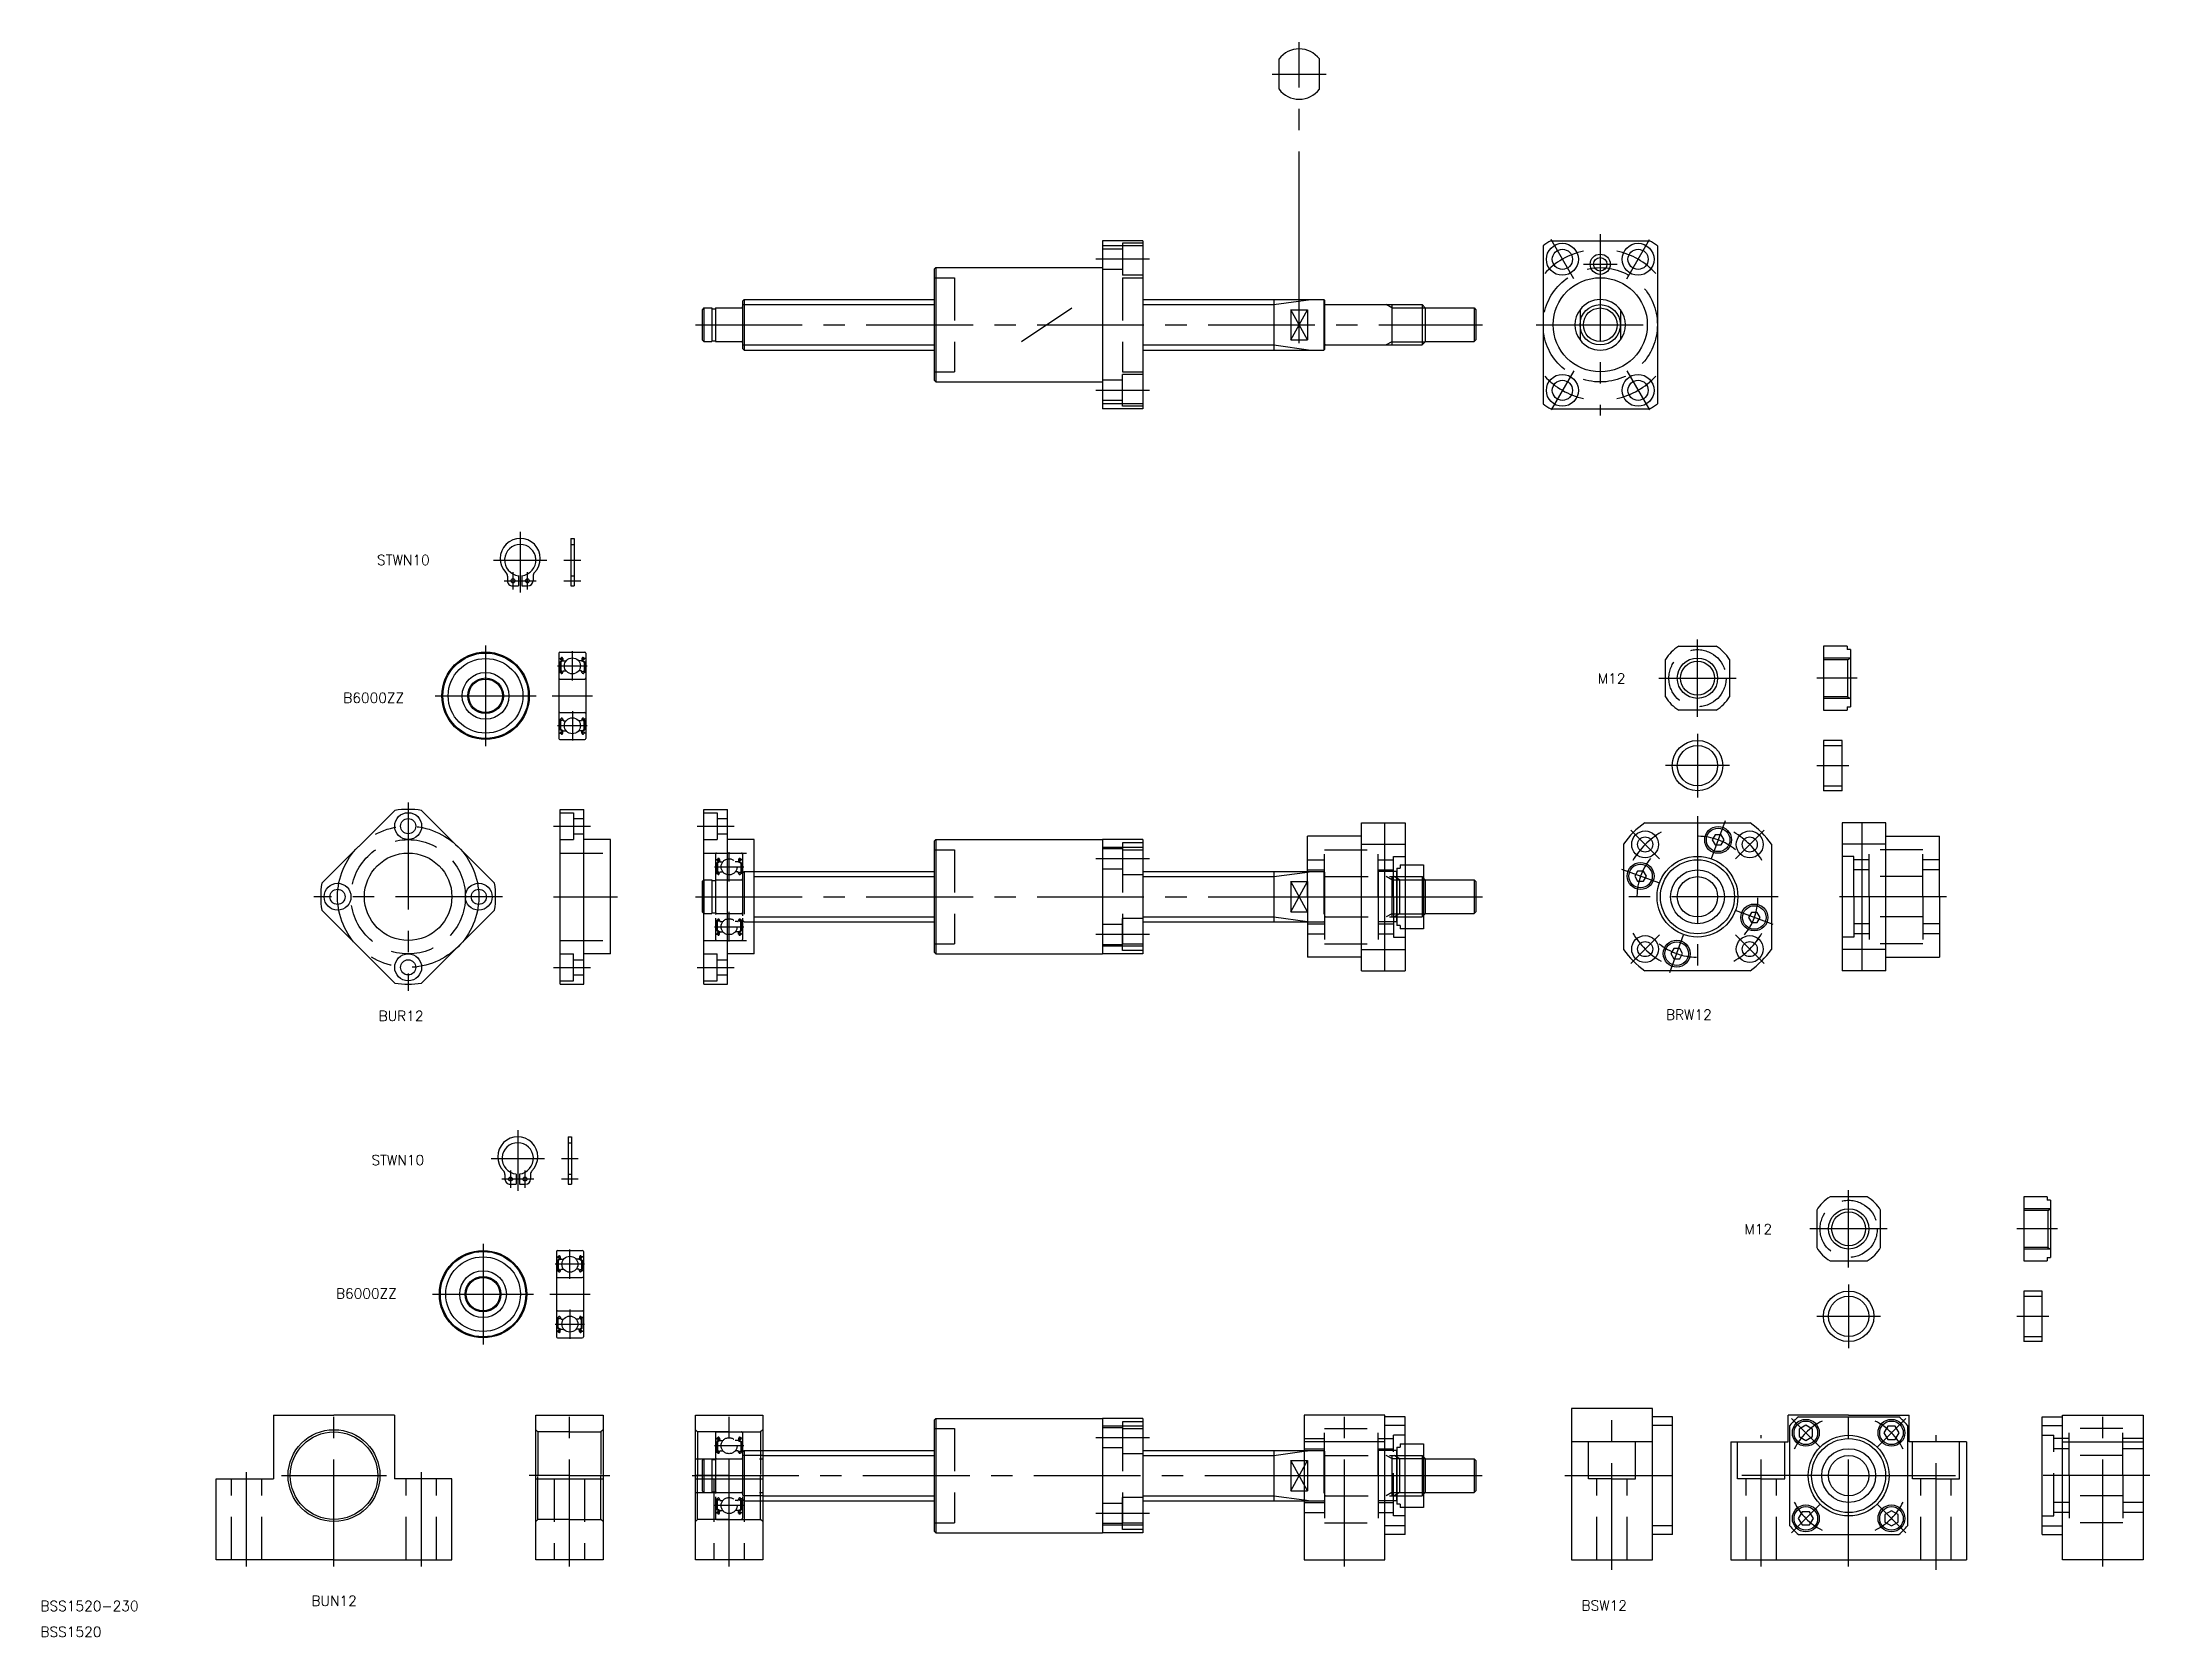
# Model space of a CAD drawing. Extents: x -87 to 540, y -48 to 426.
import ezdxf

# ---------------------------------------------------------------- set-up
doc = ezdxf.new("R2010")
doc.units = 0
doc.linetypes.add('CENTER', pattern=[50.8, 31.75, -6.35, 6.35, -6.35])
doc.linetypes.add('DASHED', pattern=[19.05, 12.7, -6.35])
doc.layers.get('0').update_dxf_attribs({"linetype": 'CONTINUOUS'})
doc.layers.add('CENTER', color=1, linetype='CENTER')
doc.styles.get("Standard").update_dxf_attribs({"font": 'txt.shx', "height": 3, "bigfont": 'bigfont.shx'})

msp = doc.modelspace()

# ---------------------------------------------------------------- texts
at = {"color": 7, "linetype": 'CONTINUOUS'}
for s, p in [('STWN10', (12.77, 270.8)), ('M12', (375.72, 235.53)), ('B6000ZZ', (2.75, 229.79)), ('BUR12', (13.25, 135.2)), ('BRW12', (396, 135.57)), ('STWN10', (11.12, 92.33)), ('M12', (419.33, 71.79)), ('B6000ZZ', (0.58, 52.66)), ('BSS1520-230', (-87.28, -40.28)), ('BUN12', (-6.72, -38.73)), ('BSW12', (370.9, -40.12)), ('BSS1520', (-87.28, -47.95))]:
    msp.add_text(s, height=3, dxfattribs=at).set_placement(p)

# ---------------------------------------------------------------- linework, layer by layer
at = {"color": 7, "linetype": 'CONTINUOUS'}
for p, q in [((280.96, 412.29), (280.96, 421.29)), ((292.96, 412.29), (292.96, 421.29)), ((228.46, 367.23), (228.46, 317.23)), ((240.46, 367.23), (228.46, 367.23)), ((240.46, 365.72), (228.46, 365.72)), ((240.46, 367.23), (240.46, 317.23)), ((359.46, 365.72), (359.46, 318.73)), ((361.77, 367.23), (391.16, 367.23)), ((393.46, 365.72), (393.46, 318.73)), ((178.46, 358.73), (178.96, 359.23)), ((178.46, 358.73), (178.46, 325.73)), ((178.96, 359.23), (228.46, 359.23)), ((178.96, 359.23), (178.96, 325.23)), ((109.96, 347.23), (109.46, 346.73)), ((109.46, 346.73), (109.46, 337.73)), ((109.96, 347.23), (109.96, 337.23)), ((109.96, 347.23), (112.31, 347.23)), ((112.31, 347.23), (112.31, 337.23)), ((112.31, 347.03), (113.46, 347.03)), ((113.46, 347.23), (113.46, 337.23)), ((113.46, 347.23), (121.16, 347.23)), ((121.96, 349.73), (121.46, 349.23)), ((121.46, 349.23), (121.46, 335.23)), ((121.96, 349.73), (178.46, 349.73)), ((121.96, 349.73), (121.96, 334.73)), ((240.46, 349.73), (294.26, 349.73)), ((279.46, 349.73), (279.46, 334.73)), ((284.46, 346.73), (284.46, 337.73)), ((284.46, 346.73), (289.46, 346.73)), ((289.46, 346.73), (289.46, 337.73)), ((294.26, 349.73), (294.26, 334.73)), ((294.26, 349.73), (294.46, 349.53)), ((294.46, 349.53), (294.46, 334.93)), ((294.76, 348.23), (323.52, 348.23)), ((314.46, 348.23), (314.46, 336.23)), ((324.46, 347.28), (323.52, 348.23)), ((323.52, 348.23), (323.52, 336.23)), ((324.46, 347.28), (324.46, 337.17)), ((324.46, 347.23), (338.96, 347.23)), ((338.96, 347.23), (338.96, 337.23)), ((338.96, 347.23), (339.46, 346.73)), ((339.46, 346.73), (339.46, 337.73)), ((370.46, 346.73), (370.46, 337.73)), ((382.46, 346.73), (382.46, 337.73)), ((109.46, 337.73), (109.96, 337.23)), ((109.96, 337.23), (112.31, 337.23)), ((112.31, 337.43), (113.46, 337.43)), ((113.46, 337.23), (121.16, 337.23)), ((121.46, 335.23), (121.96, 334.73)), ((121.96, 334.73), (178.46, 334.73)), ((135.94, 334.73), (135.94, 334.73)), ((150.11, 334.73), (150.11, 334.73)), ((240.46, 334.73), (294.26, 334.73)), ((284.46, 337.73), (289.46, 337.73)), ((294.26, 334.73), (294.46, 334.93)), ((294.76, 336.23), (323.52, 336.23)), ((324.46, 337.17), (323.52, 336.23)), ((324.46, 337.23), (338.96, 337.23)), ((339.46, 337.73), (338.96, 337.23)), ((178.96, 325.23), (178.46, 325.73)), ((178.96, 325.23), (228.46, 325.23)), ((240.46, 318.73), (228.46, 318.73)), ((240.46, 317.23), (228.46, 317.23)), ((361.77, 317.23), (391.16, 317.23)), ((70.37, 278.7), (70.37, 264.6)), ((70.37, 278.7), (71.37, 278.7)), ((70.37, 278.7), (70.37, 264.6)), ((71.37, 278.7), (71.37, 264.6)), ((51.57, 267.52), (51.57, 266.1)), ((53.07, 264.6), (54.87, 264.6)), ((54.87, 267.63), (54.87, 264.6)), ((54.87, 266.87), (54.87, 266.87)), ((54.87, 266.11), (54.87, 266.11)), ((55.87, 267.63), (55.87, 264.6)), ((55.87, 264.6), (57.67, 264.6)), ((59.17, 267.52), (59.17, 266.1)), ((70.37, 264.6), (71.37, 264.6)), ((66.87, 244.6), (66.87, 219.2)), ((67.17, 244.9), (74.57, 244.9)), ((74.87, 244.6), (74.87, 219.2)), ((399.82, 246.64), (410.91, 246.64)), ((442.87, 246.64), (442.87, 227.64)), ((449.87, 246.64), (442.87, 246.64)), ((449.87, 246.64), (449.87, 245.64)), ((450.87, 245.64), (449.87, 245.64)), ((450.87, 245.64), (450.87, 228.64)), ((66.97, 243), (67.33, 243)), ((66.97, 238.85), (67.32, 238.85)), ((67.85, 242.4), (67.2, 242.02)), ((67.2, 242.02), (67.2, 239.2)), ((67.32, 242.98), (67.49, 243.19)), ((67.32, 238.85), (67.51, 238.62)), ((67.47, 242.57), (67.33, 242.71)), ((68.05, 242.28), (67.4, 241.91)), ((67.4, 241.91), (67.4, 239.2)), ((67.8, 239.2), (67.4, 239.2)), ((67.4, 239), (67.8, 239)), ((67.47, 242.86), (67.64, 243.06)), ((67.62, 242.72), (67.47, 242.86)), ((67.47, 242.57), (67.62, 242.72)), ((67.67, 238.55), (67.76, 238.55)), ((67.8, 239), (67.8, 239.2)), ((67.82, 243), (67.85, 242.4)), ((67.95, 238.68), (68.15, 239.23)), ((68.02, 243.02), (68.08, 242.39)), ((68.05, 242.64), (68.05, 242.28)), ((68.17, 242.3), (69.02, 242.3)), ((68.25, 239.3), (69.02, 239.3)), ((73.57, 242.3), (72.72, 242.3)), ((73.5, 239.3), (72.72, 239.3)), ((73.79, 238.68), (73.59, 239.23)), ((73.72, 243.02), (73.67, 242.39)), ((73.69, 242.64), (73.69, 242.28)), ((73.69, 242.28), (74.34, 241.91)), ((73.92, 243), (73.89, 242.4)), ((73.89, 242.4), (74.54, 242.02)), ((73.94, 239.2), (74.34, 239.2)), ((73.94, 239), (73.94, 239.2)), ((74.34, 239), (73.94, 239)), ((74.08, 238.55), (73.98, 238.55)), ((74.27, 242.86), (74.1, 243.06)), ((74.13, 242.72), (74.27, 242.86)), ((74.27, 242.57), (74.13, 242.72)), ((74.42, 238.85), (74.23, 238.62)), ((74.42, 242.98), (74.25, 243.19)), ((74.27, 242.57), (74.41, 242.71)), ((74.34, 241.91), (74.34, 239.2)), ((74.77, 243), (74.41, 243)), ((74.77, 238.85), (74.42, 238.85)), ((74.54, 242.02), (74.54, 239.2)), ((395.87, 231.6), (395.87, 242.69)), ((414.87, 242.69), (414.87, 231.6)), ((67.17, 236.9), (74.57, 236.9)), ((67.17, 226.9), (74.57, 226.9)), ((410.91, 227.64), (399.82, 227.64)), ((405.37, 227.64), (405.37, 227.64)), ((408.14, 227.64), (408.14, 227.64)), ((442.87, 227.64), (449.87, 227.64)), ((449.87, 228.64), (449.87, 227.64)), ((449.87, 228.64), (450.87, 228.64)), ((66.97, 224.95), (67.32, 224.95)), ((66.97, 220.8), (67.33, 220.8)), ((67.2, 221.77), (67.2, 224.6)), ((67.85, 221.4), (67.2, 221.77)), ((67.32, 224.95), (67.51, 225.18)), ((67.32, 220.81), (67.49, 220.61)), ((67.47, 221.22), (67.33, 221.08)), ((67.4, 224.8), (67.8, 224.8)), ((67.4, 221.89), (67.4, 224.6)), ((67.8, 224.6), (67.4, 224.6)), ((68.05, 221.51), (67.4, 221.89)), ((67.47, 221.22), (67.62, 221.08)), ((67.62, 221.08), (67.47, 220.94)), ((67.47, 220.94), (67.64, 220.74)), ((67.67, 225.25), (67.76, 225.25)), ((67.8, 224.8), (67.8, 224.6)), ((67.82, 220.8), (67.85, 221.4)), ((67.95, 225.12), (68.15, 224.56)), ((68.02, 220.77), (68.08, 221.41)), ((68.05, 221.15), (68.05, 221.51)), ((68.17, 221.5), (69.02, 221.5)), ((68.25, 224.5), (69.02, 224.5)), ((73.5, 224.5), (72.72, 224.5)), ((73.57, 221.5), (72.72, 221.5)), ((73.79, 225.12), (73.59, 224.56)), ((73.72, 220.77), (73.67, 221.41)), ((73.69, 221.51), (74.34, 221.89)), ((73.69, 221.15), (73.69, 221.51)), ((73.89, 221.4), (74.54, 221.77)), ((73.92, 220.8), (73.89, 221.4)), ((74.34, 224.8), (73.94, 224.8)), ((73.94, 224.8), (73.94, 224.6)), ((73.94, 224.6), (74.34, 224.6)), ((74.08, 225.25), (73.98, 225.25)), ((74.27, 220.94), (74.1, 220.74)), ((74.27, 221.22), (74.13, 221.08)), ((74.13, 221.08), (74.27, 220.94)), ((74.42, 224.95), (74.23, 225.18)), ((74.42, 220.81), (74.25, 220.61)), ((74.27, 221.22), (74.41, 221.08)), ((74.34, 221.89), (74.34, 224.6)), ((74.77, 220.8), (74.41, 220.8)), ((74.77, 224.95), (74.42, 224.95)), ((74.54, 221.77), (74.54, 224.6)), ((67.17, 218.9), (74.57, 218.9)), ((442.87, 218.64), (442.87, 203.64)), ((448.37, 218.64), (442.87, 218.64)), ((448.37, 203.64), (448.37, 218.64)), ((448.37, 203.64), (442.87, 203.64)), ((18.04, 197.83), (-3.64, 176.15)), ((26.06, 197.83), (47.74, 176.15)), ((67.24, 146.14), (67.24, 198.14)), ((67.24, 198.14), (74.24, 198.14)), ((74.24, 146.14), (74.24, 198.14)), ((109.96, 146.14), (109.96, 198.14)), ((109.96, 198.14), (116.96, 198.14)), ((116.96, 146.14), (116.96, 198.14)), ((82.24, 189.14), (74.24, 189.14)), ((82.24, 155.14), (82.24, 189.14)), ((124.96, 189.14), (116.96, 189.14)), ((124.96, 155.14), (124.96, 189.14)), ((178.46, 188.64), (178.96, 189.14)), ((178.46, 188.64), (178.46, 155.64)), ((178.96, 189.14), (228.46, 189.14)), ((178.96, 189.14), (178.96, 155.14)), ((228.46, 189.14), (228.46, 155.14)), ((240.46, 189.14), (228.46, 189.14)), ((240.46, 189.14), (240.46, 155.14)), ((305.46, 190.14), (289.46, 190.14)), ((289.46, 172.14), (289.46, 190.14)), ((305.46, 150.14), (305.46, 194.14)), ((305.46, 194.14), (318.46, 194.14)), ((312.46, 150.14), (312.46, 194.14)), ((318.46, 194.14), (318.46, 150.14)), ((389.72, 194.14), (421.02, 194.14)), ((448.37, 194.14), (448.37, 150.14)), ((461.37, 194.14), (448.37, 194.14)), ((454.37, 150.14), (454.37, 194.14)), ((461.37, 150.14), (461.37, 194.14)), ((461.37, 190.14), (477.37, 190.14)), ((477.37, 172.14), (477.37, 190.14)), ((240.46, 186.84), (228.46, 186.84)), ((305.46, 187.79), (318.46, 187.79)), ((383.37, 187.79), (383.37, 156.49)), ((427.37, 187.79), (427.37, 156.49)), ((461.37, 187.79), (448.37, 187.79)), ((109.96, 177.14), (109.46, 176.64)), ((109.46, 176.64), (109.46, 167.64)), ((109.96, 177.14), (109.96, 167.14)), ((124.96, 179.64), (178.46, 179.64)), ((240.46, 179.64), (289.46, 179.64)), ((279.46, 179.64), (279.46, 164.64)), ((284.46, 176.64), (284.46, 167.64)), ((284.46, 176.64), (289.46, 176.64)), ((289.46, 176.64), (289.46, 167.64)), ((310.46, 179.64), (310.46, 164.64)), ((315.96, 179.64), (310.46, 179.64)), ((315.96, 180.64), (315.96, 163.64)), ((315.96, 180.64), (316.96, 180.64)), ((315.96, 164.64), (315.96, 179.64)), ((316.96, 181.64), (323.96, 181.64)), ((316.96, 181.64), (316.96, 180.64)), ((323.96, 181.64), (323.96, 162.64)), ((323.96, 178.14), (323.96, 166.14)), ((324.46, 177.19), (323.96, 177.69)), ((324.46, 177.19), (324.46, 167.09)), ((324.46, 177.14), (338.96, 177.14)), ((338.96, 177.14), (338.96, 167.14)), ((338.96, 177.14), (339.46, 176.64)), ((339.46, 176.64), (339.46, 167.64)), ((289.46, 172.14), (289.46, 154.14)), ((477.37, 172.14), (477.37, 154.14)), ((-3.64, 168.13), (18.04, 146.45)), ((47.74, 168.13), (26.06, 146.45)), ((109.46, 167.64), (109.96, 167.14)), ((124.96, 164.64), (178.46, 164.64)), ((135.94, 164.64), (135.94, 164.64)), ((150.11, 164.64), (150.11, 164.64)), ((240.46, 164.64), (289.46, 164.64)), ((284.46, 167.64), (289.46, 167.64)), ((315.96, 164.64), (310.46, 164.64)), ((316.96, 163.64), (315.96, 163.64)), ((316.96, 163.64), (316.96, 162.64)), ((324.46, 167.09), (323.96, 166.59)), ((324.46, 167.14), (338.96, 167.14)), ((339.46, 167.64), (338.96, 167.14)), ((240.46, 157.44), (228.46, 157.44)), ((323.96, 162.64), (316.96, 162.64)), ((82.24, 155.14), (74.24, 155.14)), ((124.96, 155.14), (116.96, 155.14)), ((178.96, 155.14), (178.46, 155.64)), ((178.96, 155.14), (228.46, 155.14)), ((240.46, 155.14), (228.46, 155.14)), ((305.46, 154.14), (289.46, 154.14)), ((305.46, 156.49), (318.46, 156.49)), ((461.37, 156.49), (448.37, 156.49)), ((461.37, 154.14), (477.37, 154.14)), ((67.24, 146.14), (74.24, 146.14)), ((109.96, 146.14), (116.96, 146.14)), ((305.46, 150.14), (318.46, 150.14)), ((421.02, 150.14), (389.72, 150.14)), ((461.37, 150.14), (448.37, 150.14)), ((69.63, 100.77), (69.63, 86.67)), ((69.63, 100.77), (70.63, 100.77)), ((70.63, 100.77), (70.63, 86.67)), ((50.83, 89.58), (50.83, 88.17)), ((54.13, 89.69), (54.13, 86.67)), ((54.13, 88.94), (54.13, 88.94)), ((54.13, 88.18), (54.13, 88.18)), ((55.13, 89.69), (55.13, 86.67)), ((58.43, 89.58), (58.43, 88.17)), ((52.33, 86.67), (54.13, 86.67)), ((55.13, 86.67), (56.93, 86.67)), ((69.63, 86.67), (70.63, 86.67)), ((455.87, 82.88), (444.78, 82.88)), ((502.37, 82.88), (502.37, 63.88)), ((509.37, 82.88), (502.37, 82.88)), ((509.37, 82.88), (509.37, 81.88)), ((510.37, 81.88), (509.37, 81.88)), ((510.37, 81.88), (510.37, 64.88)), ((440.82, 78.93), (440.82, 67.84)), ((459.82, 67.84), (459.82, 78.93)), ((66.13, 66.66), (66.13, 41.26)), ((66.23, 65.06), (66.59, 65.06)), ((66.43, 66.96), (73.83, 66.96)), ((67.11, 64.46), (66.46, 64.09)), ((66.46, 64.09), (66.46, 61.26)), ((66.58, 65.05), (66.75, 65.25)), ((66.74, 64.64), (66.59, 64.78)), ((67.31, 64.35), (66.66, 63.97)), ((66.66, 63.97), (66.66, 61.26)), ((66.74, 64.92), (66.91, 65.12)), ((66.88, 64.78), (66.74, 64.92)), ((66.74, 64.64), (66.88, 64.78)), ((67.08, 65.07), (67.11, 64.46)), ((67.28, 65.09), (67.34, 64.46)), ((67.31, 64.71), (67.31, 64.35)), ((67.44, 64.36), (68.28, 64.36)), ((72.83, 64.36), (71.98, 64.36)), ((72.99, 65.09), (72.93, 64.46)), ((72.95, 64.71), (72.95, 64.35)), ((72.95, 64.35), (73.6, 63.97)), ((73.19, 65.07), (73.15, 64.46)), ((73.15, 64.46), (73.8, 64.09)), ((73.53, 64.92), (73.36, 65.12)), ((73.39, 64.78), (73.53, 64.92)), ((73.53, 64.64), (73.39, 64.78)), ((73.69, 65.05), (73.51, 65.25)), ((73.53, 64.64), (73.67, 64.78)), ((73.6, 63.97), (73.6, 61.26)), ((74.03, 65.06), (73.67, 65.06)), ((73.8, 64.09), (73.8, 61.26)), ((74.13, 66.66), (74.13, 41.26)), ((444.78, 63.88), (455.87, 63.88)), ((447.55, 63.88), (447.55, 63.88)), ((450.32, 63.88), (450.32, 63.88)), ((502.37, 63.88), (509.37, 63.88)), ((509.37, 64.88), (509.37, 63.88)), ((509.37, 64.88), (510.37, 64.88)), ((66.23, 60.91), (66.58, 60.91)), ((66.43, 58.96), (73.83, 58.96)), ((66.58, 60.91), (66.78, 60.69)), ((67.06, 61.26), (66.66, 61.26)), ((66.66, 61.06), (67.06, 61.06)), ((66.93, 60.61), (67.02, 60.61)), ((67.06, 61.06), (67.06, 61.26)), ((67.21, 60.75), (67.41, 61.3)), ((67.51, 61.36), (68.28, 61.36)), ((72.76, 61.36), (71.98, 61.36)), ((73.05, 60.75), (72.85, 61.3)), ((73.2, 61.06), (73.2, 61.26)), ((73.2, 61.26), (73.6, 61.26)), ((73.6, 61.06), (73.2, 61.06)), ((73.34, 60.61), (73.24, 60.61)), ((73.68, 60.91), (73.49, 60.69)), ((74.03, 60.91), (73.68, 60.91)), ((502.37, 54.88), (502.37, 39.88)), ((507.87, 54.88), (502.37, 54.88)), ((507.87, 39.88), (507.87, 54.88)), ((66.23, 47.01), (66.58, 47.01)), ((66.43, 48.96), (73.83, 48.96)), ((66.46, 43.84), (66.46, 46.66)), ((66.58, 47.01), (66.78, 47.24)), ((66.66, 46.86), (67.06, 46.86)), ((67.06, 46.66), (66.66, 46.66)), ((66.66, 43.95), (66.66, 46.66)), ((67.31, 43.58), (66.66, 43.95)), ((66.93, 47.31), (67.02, 47.31)), ((67.06, 46.86), (67.06, 46.66)), ((67.21, 47.18), (67.41, 46.63)), ((67.51, 46.56), (68.28, 46.56)), ((72.76, 46.56), (71.98, 46.56)), ((73.05, 47.18), (72.85, 46.63)), ((72.95, 43.58), (73.6, 43.95)), ((73.2, 46.86), (73.2, 46.66)), ((73.6, 46.86), (73.2, 46.86)), ((73.2, 46.66), (73.6, 46.66)), ((73.34, 47.31), (73.24, 47.31)), ((73.68, 47.01), (73.49, 47.24)), ((73.6, 43.95), (73.6, 46.66)), ((74.03, 47.01), (73.68, 47.01)), ((73.8, 43.84), (73.8, 46.66)), ((66.23, 42.86), (66.59, 42.86)), ((66.43, 40.96), (73.83, 40.96)), ((67.11, 43.46), (66.46, 43.84)), ((66.58, 42.88), (66.75, 42.67)), ((66.74, 43.29), (66.59, 43.15)), ((66.74, 43.29), (66.88, 43.15)), ((66.88, 43.15), (66.74, 43.01)), ((66.74, 43.01), (66.91, 42.8)), ((67.08, 42.86), (67.11, 43.46)), ((67.28, 42.84), (67.34, 43.47)), ((67.31, 43.22), (67.31, 43.58)), ((67.44, 43.56), (68.28, 43.56)), ((72.83, 43.56), (71.98, 43.56)), ((72.99, 42.84), (72.93, 43.47)), ((72.95, 43.22), (72.95, 43.58)), ((73.15, 43.46), (73.8, 43.84)), ((73.19, 42.86), (73.15, 43.46)), ((73.53, 43.01), (73.36, 42.8)), ((73.53, 43.29), (73.39, 43.15)), ((73.39, 43.15), (73.53, 43.01)), ((73.69, 42.88), (73.51, 42.67)), ((73.53, 43.29), (73.67, 43.15)), ((74.03, 42.86), (73.67, 42.86)), ((507.87, 39.88), (502.37, 39.88)), ((367.96, 20), (367.96, -25)), ((391.96, 20), (367.96, 20)), ((391.96, 19.05), (391.96, 20)), ((391.96, -15.05), (391.96, 19.05)), ((-18, 18), (0, 18)), ((-18, 18), (-18, -1)), ((18, 18), (0, 18)), ((18, 18), (18, -1)), ((60, -25), (60, 18)), ((60, 18), (80, 18)), ((80, 18), (80, -25)), ((107.46, -25), (107.46, 18)), ((107.46, 18), (127.46, 18)), ((127.46, 18), (127.46, -25)), ((178.46, 16.5), (178.96, 17)), ((178.46, 16.5), (178.46, -16.5)), ((178.96, 17), (178.96, -17)), ((178.96, 17), (228.46, 17)), ((228.46, 17), (228.46, -17)), ((240.46, 17), (228.46, 17)), ((240.46, 14.7), (228.46, 14.7)), ((240.46, 17), (240.46, -17)), ((312.46, 18), (288.46, 18)), ((288.46, 18), (288.46, -25)), ((312.46, -15.05), (312.46, 18)), ((318.46, 17.5), (312.46, 17.5)), ((318.46, 14.92), (312.46, 14.92)), ((318.46, -17.5), (318.46, 17.5)), ((397.96, 17.5), (391.96, 17.5)), ((397.96, 14.92), (391.96, 14.92)), ((397.96, -17.5), (397.96, 17.5)), ((450.32, 18), (432.32, 18)), ((432.32, 10), (432.32, 18)), ((432.82, -14.92), (432.82, 14.92)), ((435.4, 17.5), (465.25, 17.5)), ((437.59, 14.98), (435.65, 13.85)), ((435.65, 13.85), (435.65, 11.6)), ((439.54, 13.85), (437.59, 14.98)), ((439.54, 11.6), (439.54, 13.85)), ((450.32, 18), (468.32, 18)), ((461.92, 14.68), (460.8, 12.73)), ((460.8, 12.73), (461.92, 10.78)), ((464.17, 14.68), (461.92, 14.68)), ((465.3, 12.73), (464.17, 14.68)), ((464.17, 10.78), (465.3, 12.73)), ((467.82, 14.92), (467.82, -14.92)), ((468.32, 10), (468.32, 18)), ((507.87, -17.5), (507.87, 17.5)), ((507.87, 17.5), (513.87, 17.5)), ((507.87, 14.92), (513.87, 14.92)), ((513.87, 18), (537.87, 18)), ((513.87, -15.05), (513.87, 18)), ((537.87, 18), (537.87, -25)), ((127.46, 7.5), (178.46, 7.5)), ((240.46, 7.5), (288.46, 7.5)), ((279.46, 7.5), (279.46, -7.5)), ((312.46, 10), (288.46, 10)), ((310.46, 7.5), (310.46, -7.5)), ((315.96, 7.5), (310.46, 7.5)), ((315.96, 8.5), (315.96, -8.5)), ((315.96, 8.5), (316.96, 8.5)), ((315.96, -7.5), (315.96, 7.5)), ((316.96, 9.5), (323.96, 9.5)), ((316.96, 9.5), (316.96, 8.5)), ((323.96, 9.5), (323.96, -9.5)), ((391.96, 10), (367.96, 10)), ((415.32, 10), (415.32, -25)), ((415.32, 10), (432.32, 10)), ((435.65, 11.6), (437.59, 10.48)), ((437.59, 10.48), (439.54, 11.6)), ((461.92, 10.78), (464.17, 10.78)), ((485.32, 10), (468.32, 10)), ((485.32, 10), (485.32, -25)), ((513.87, 10), (537.87, 10)), ((284.46, 4.5), (284.46, -4.5)), ((284.46, 4.5), (289.46, 4.5)), ((289.46, 4.5), (289.46, -4.5)), ((314.46, 6), (314.46, -6)), ((324.46, 5.05), (323.96, 5.55)), ((324.46, 5.05), (324.46, -5.05)), ((324.46, 5), (338.96, 5)), ((338.96, 5), (338.96, -5)), ((338.96, 5), (339.46, 4.5)), ((339.46, 4.5), (339.46, -4.5)), ((-35, -25), (-35, -1)), ((35, -25), (35, -1)), ((60, -1), (80, -1)), ((107.46, -1), (127.46, -1)), ((284.46, -4.5), (289.46, -4.5)), ((324.46, -5.05), (323.96, -5.55)), ((324.46, -5), (338.96, -5)), ((339.46, -4.5), (338.96, -5)), ((127.46, -7.5), (178.46, -7.5)), ((135.94, -7.5), (135.94, -7.5)), ((150.11, -7.5), (150.11, -7.5)), ((240.46, -7.5), (288.46, -7.5)), ((316.96, -8.5), (315.96, -8.5)), ((316.96, -8.5), (316.96, -9.5)), ((323.96, -9.5), (316.96, -9.5)), ((436.47, -10.78), (435.34, -12.73)), ((438.72, -10.78), (436.47, -10.78)), ((439.84, -12.73), (438.72, -10.78)), ((463.05, -10.48), (461.1, -11.6)), ((461.1, -11.6), (461.1, -13.85)), ((465, -11.6), (463.05, -10.48)), ((465, -13.85), (465, -11.6)), ((178.96, -17), (178.46, -16.5)), ((178.96, -17), (228.46, -17)), ((240.46, -14.7), (228.46, -14.7)), ((240.46, -17), (228.46, -17)), ((318.46, -14.92), (312.46, -14.92)), ((312.46, -25), (312.46, -15.05)), ((318.46, -17.5), (312.46, -17.5)), ((397.96, -14.92), (391.96, -14.92)), ((391.96, -25), (391.96, -15.05)), ((397.96, -17.5), (391.96, -17.5)), ((435.34, -12.73), (436.47, -14.68)), ((435.4, -17.5), (465.25, -17.5)), ((436.47, -14.68), (438.72, -14.68)), ((438.72, -14.68), (439.84, -12.73)), ((461.1, -13.85), (463.05, -14.98)), ((463.05, -14.98), (465, -13.85)), ((507.87, -14.92), (513.87, -14.92)), ((507.87, -17.5), (513.87, -17.5)), ((513.87, -25), (513.87, -15.05)), ((0, -25), (-35, -25)), ((0, -25), (35, -25)), ((80, -25), (60, -25)), ((127.46, -25), (107.46, -25)), ((288.46, -25), (312.46, -25)), ((367.96, -25), (391.96, -25)), ((415.32, -25), (485.32, -25)), ((537.87, -25), (513.87, -25))]:
    msp.add_line(p, q, dxfattribs=at)
at = {"color": 3, "linetype": 'DASHED'}
for p, q in [((234.46, 364.71), (228.46, 364.71)), ((234.46, 366.46), (234.46, 356.96)), ((240.46, 366.46), (234.46, 366.46)), ((234.46, 358.71), (228.46, 358.71)), ((178.46, 356.23), (184.46, 356.23)), ((184.46, 356.23), (184.46, 328.23)), ((240.46, 356.96), (234.46, 356.96)), ((234.46, 356.23), (234.46, 328.23)), ((234.46, 356.23), (240.46, 356.23)), ((178.46, 328.23), (184.46, 328.23)), ((234.46, 328.23), (240.46, 328.23)), ((234.46, 317.99), (234.46, 327.49)), ((240.46, 327.49), (234.46, 327.49)), ((234.46, 325.74), (228.46, 325.74)), ((234.46, 319.74), (228.46, 319.74)), ((240.46, 317.99), (234.46, 317.99)), ((70.37, 276.9), (71.37, 276.9)), ((70.37, 267.6), (71.37, 267.6)), ((450.87, 243.14), (442.87, 243.14)), ((450, 242.64), (442.87, 242.64)), ((450, 242.64), (450.87, 243.14)), ((450, 242.64), (450, 231.64)), ((450, 231.64), (442.87, 231.64)), ((450.87, 231.14), (442.87, 231.14)), ((450, 231.64), (450.87, 231.14)), ((442.87, 217.14), (448.37, 217.14)), ((442.87, 205.14), (448.37, 205.14)), ((67.24, 197.14), (71.24, 197.14)), ((71.24, 197.14), (71.24, 189.14)), ((71.24, 195.39), (74.24, 195.39)), ((109.96, 197.14), (113.96, 197.14)), ((113.96, 197.14), (113.96, 189.14)), ((113.96, 195.39), (116.96, 195.39)), ((67.24, 189.14), (71.24, 189.14)), ((71.24, 190.89), (74.24, 190.89)), ((109.96, 189.14), (113.96, 189.14)), ((113.96, 190.89), (116.96, 190.89)), ((234.46, 188.14), (234.46, 178.64)), ((240.46, 188.14), (234.46, 188.14)), ((67.24, 185.14), (82.24, 185.14)), ((109.96, 185.14), (124.96, 185.14)), ((113.46, 184.84), (113.46, 159.44)), ((113.56, 183.24), (113.92, 183.24)), ((113.76, 185.14), (121.16, 185.14)), ((114.44, 182.64), (113.79, 182.27)), ((113.79, 182.27), (113.79, 179.44)), ((113.91, 183.23), (114.08, 183.43)), ((114.06, 182.82), (113.92, 182.96)), ((114.64, 182.53), (113.99, 182.15)), ((113.99, 182.15), (113.99, 179.44)), ((114.06, 183.1), (114.23, 183.3)), ((114.21, 182.96), (114.06, 183.1)), ((114.06, 182.82), (114.21, 182.96)), ((114.41, 183.24), (114.44, 182.64)), ((114.61, 183.27), (114.67, 182.63)), ((114.64, 182.89), (114.64, 182.53)), ((114.77, 182.54), (115.61, 182.54)), ((120.16, 182.54), (119.31, 182.54)), ((120.31, 183.27), (120.26, 182.63)), ((120.28, 182.89), (120.28, 182.53)), ((120.28, 182.53), (120.93, 182.15)), ((120.51, 183.24), (120.48, 182.64)), ((120.48, 182.64), (121.13, 182.27)), ((120.86, 183.1), (120.69, 183.3)), ((120.72, 182.96), (120.86, 183.1)), ((120.86, 182.82), (120.72, 182.96)), ((121.01, 183.23), (120.84, 183.43)), ((120.86, 182.82), (121, 182.96)), ((120.93, 182.15), (120.93, 179.44)), ((121.36, 183.24), (121, 183.24)), ((121.13, 182.27), (121.13, 179.44)), ((121.46, 184.84), (121.46, 159.44)), ((178.46, 186.14), (184.46, 186.14)), ((184.46, 186.14), (184.46, 158.14)), ((234.46, 186.39), (228.46, 186.39)), ((234.46, 186.14), (234.46, 158.14)), ((234.46, 186.14), (240.46, 186.14)), ((289.46, 183.14), (294.46, 183.14)), ((294.46, 186.14), (310.46, 186.14)), ((294.46, 172.14), (294.46, 186.14)), ((310.46, 172.14), (310.46, 186.14)), ((310.46, 183.14), (314.96, 183.14)), ((314.96, 172.14), (314.96, 184.14)), ((314.96, 184.14), (318.46, 184.14)), ((451.87, 184.14), (448.37, 184.14)), ((451.87, 172.14), (451.87, 184.14)), ((456.37, 183.14), (451.87, 183.14)), ((472.37, 186.14), (456.37, 186.14)), ((456.37, 172.14), (456.37, 186.14)), ((472.37, 172.14), (472.37, 186.14)), ((477.37, 183.14), (472.37, 183.14)), ((109.96, 177.14), (112.31, 177.14)), ((112.31, 177.14), (112.31, 167.14)), ((112.31, 176.94), (113.46, 176.94)), ((113.46, 177.14), (121.16, 177.14)), ((113.46, 177.14), (113.46, 167.14)), ((113.56, 179.09), (113.91, 179.09)), ((113.76, 177.14), (121.16, 177.14)), ((113.91, 179.09), (114.1, 178.86)), ((114.39, 179.44), (113.99, 179.44)), ((113.99, 179.24), (114.39, 179.24)), ((114.26, 178.79), (114.35, 178.79)), ((114.39, 179.24), (114.39, 179.44)), ((114.54, 178.92), (114.74, 179.48)), ((114.84, 179.54), (115.61, 179.54)), ((120.09, 179.54), (119.31, 179.54)), ((120.38, 178.92), (120.18, 179.48)), ((120.53, 179.44), (120.93, 179.44)), ((120.53, 179.24), (120.53, 179.44)), ((120.93, 179.24), (120.53, 179.24)), ((120.67, 178.79), (120.57, 178.79)), ((121.01, 179.09), (120.82, 178.86)), ((121.36, 179.09), (121.01, 179.09)), ((121.96, 179.64), (121.46, 179.14)), ((121.46, 179.14), (121.46, 165.14)), ((121.96, 179.64), (121.96, 164.64)), ((121.96, 179.64), (124.96, 179.64)), ((234.46, 180.39), (228.46, 180.39)), ((240.46, 178.64), (234.46, 178.64)), ((289.46, 180.14), (294.46, 180.14)), ((289.46, 179.64), (294.26, 179.64)), ((289.46, 176.64), (289.46, 167.64)), ((294.26, 179.64), (294.26, 164.64)), ((294.26, 179.64), (294.46, 179.44)), ((294.46, 179.44), (294.46, 164.84)), ((294.46, 179.44), (294.46, 164.84)), ((294.76, 178.14), (323.52, 178.14)), ((310.46, 180.14), (314.96, 180.14)), ((314.46, 177.19), (312.82, 178.14)), ((314.46, 178.14), (314.46, 166.14)), ((314.46, 177.19), (323.96, 177.19)), ((316.83, 177.19), (315.19, 178.14)), ((316.83, 177.19), (316.83, 167.09)), ((323.96, 177.69), (323.52, 178.14)), ((323.52, 178.14), (323.52, 166.14)), ((456.37, 180.14), (451.87, 180.14)), ((472.37, 178.14), (456.37, 178.14)), ((477.37, 180.14), (472.37, 180.14)), ((294.46, 172.14), (294.46, 158.14)), ((310.46, 172.14), (310.46, 158.14)), ((314.96, 172.14), (314.96, 160.14)), ((451.87, 172.14), (451.87, 160.14)), ((456.37, 172.14), (456.37, 158.14)), ((472.37, 172.14), (472.37, 158.14)), ((109.96, 167.14), (112.31, 167.14)), ((112.31, 167.34), (113.46, 167.34)), ((113.46, 167.14), (121.16, 167.14)), ((113.56, 165.19), (113.91, 165.19)), ((113.76, 167.14), (121.16, 167.14)), ((113.79, 162.02), (113.79, 164.84)), ((113.91, 165.19), (114.1, 165.42)), ((113.99, 165.04), (114.39, 165.04)), ((113.99, 162.13), (113.99, 164.84)), ((114.39, 164.84), (113.99, 164.84)), ((114.26, 165.49), (114.35, 165.49)), ((114.39, 165.04), (114.39, 164.84)), ((114.54, 165.36), (114.74, 164.81)), ((114.84, 164.74), (115.61, 164.74)), ((120.09, 164.74), (119.31, 164.74)), ((120.38, 165.36), (120.18, 164.81)), ((120.93, 165.04), (120.53, 165.04)), ((120.53, 165.04), (120.53, 164.84)), ((120.53, 164.84), (120.93, 164.84)), ((120.67, 165.49), (120.57, 165.49)), ((121.01, 165.19), (120.82, 165.42)), ((120.93, 162.13), (120.93, 164.84)), ((121.36, 165.19), (121.01, 165.19)), ((121.13, 162.02), (121.13, 164.84)), ((121.46, 165.14), (121.96, 164.64)), ((121.96, 164.64), (124.96, 164.64)), ((234.46, 163.89), (228.46, 163.89)), ((234.46, 156.14), (234.46, 165.64)), ((240.46, 165.64), (234.46, 165.64)), ((289.46, 164.78), (290.46, 164.64)), ((289.46, 164.64), (294.26, 164.64)), ((289.46, 164.14), (294.46, 164.14)), ((294.26, 164.64), (294.46, 164.84)), ((294.76, 166.14), (323.52, 166.14)), ((310.46, 164.14), (314.96, 164.14)), ((314.46, 167.09), (312.82, 166.14)), ((314.46, 167.09), (323.96, 167.09)), ((316.83, 167.09), (315.19, 166.14)), ((323.96, 166.59), (323.52, 166.14)), ((456.37, 164.14), (451.87, 164.14)), ((472.37, 166.14), (456.37, 166.14)), ((477.37, 164.14), (472.37, 164.14)), ((67.24, 159.14), (82.24, 159.14)), ((109.96, 159.14), (124.96, 159.14)), ((113.56, 161.04), (113.92, 161.04)), ((113.76, 159.14), (121.16, 159.14)), ((114.44, 161.64), (113.79, 162.02)), ((113.91, 161.06), (114.08, 160.85)), ((114.06, 161.47), (113.92, 161.32)), ((114.64, 161.76), (113.99, 162.13)), ((114.06, 161.47), (114.21, 161.32)), ((114.21, 161.32), (114.06, 161.18)), ((114.06, 161.18), (114.23, 160.98)), ((114.41, 161.04), (114.44, 161.64)), ((114.61, 161.02), (114.67, 161.65)), ((114.64, 161.4), (114.64, 161.76)), ((114.77, 161.74), (115.61, 161.74)), ((120.16, 161.74), (119.31, 161.74)), ((120.31, 161.02), (120.26, 161.65)), ((120.28, 161.76), (120.93, 162.13)), ((120.28, 161.4), (120.28, 161.76)), ((120.48, 161.64), (121.13, 162.02)), ((120.51, 161.04), (120.48, 161.64)), ((120.86, 161.18), (120.69, 160.98)), ((120.86, 161.47), (120.72, 161.32)), ((120.72, 161.32), (120.86, 161.18)), ((121.01, 161.06), (120.84, 160.85)), ((120.86, 161.47), (121, 161.32)), ((121.36, 161.04), (121, 161.04)), ((178.46, 158.14), (184.46, 158.14)), ((234.46, 157.89), (228.46, 157.89)), ((234.46, 158.14), (240.46, 158.14)), ((289.46, 161.14), (294.46, 161.14)), ((294.46, 158.14), (310.46, 158.14)), ((310.46, 161.14), (314.96, 161.14)), ((314.96, 160.14), (318.46, 160.14)), ((451.87, 160.14), (448.37, 160.14)), ((456.37, 161.14), (451.87, 161.14)), ((472.37, 158.14), (456.37, 158.14)), ((477.37, 161.14), (472.37, 161.14)), ((67.24, 155.14), (71.24, 155.14)), ((71.24, 147.14), (71.24, 155.14)), ((71.24, 153.39), (74.24, 153.39)), ((74.24, 147.14), (74.24, 155.14)), ((109.96, 155.14), (113.96, 155.14)), ((113.96, 147.14), (113.96, 155.14)), ((113.96, 153.39), (116.96, 153.39)), ((116.96, 147.14), (116.96, 155.14)), ((240.46, 156.14), (234.46, 156.14)), ((67.24, 147.14), (71.24, 147.14)), ((71.24, 148.89), (74.24, 148.89)), ((109.96, 147.14), (113.96, 147.14)), ((113.96, 148.89), (116.96, 148.89)), ((69.63, 98.97), (70.63, 98.97)), ((69.63, 89.67), (70.63, 89.67)), ((510.37, 79.38), (502.37, 79.38)), ((509.5, 78.88), (502.37, 78.88)), ((509.5, 78.88), (510.37, 79.38)), ((509.5, 78.88), (509.5, 67.88)), ((509.5, 67.88), (502.37, 67.88)), ((510.37, 67.38), (502.37, 67.38)), ((509.5, 67.88), (510.37, 67.38)), ((502.37, 53.38), (507.87, 53.38)), ((502.37, 41.38), (507.87, 41.38)), ((60, 13.65), (60.65, 13)), ((60.65, 13), (60.65, 0)), ((70, 13), (60.65, 13)), ((70, 13), (79.35, 13)), ((80, 13.65), (79.35, 13)), ((79.35, 13), (79.35, 0)), ((107.46, 13.65), (108.11, 13)), ((108.11, 13), (108.11, 0)), ((117.46, 13), (108.11, 13)), ((113.46, 12.7), (113.46, -12.7)), ((113.76, 13), (121.16, 13)), ((117.46, 13), (126.81, 13)), ((121.46, 12.7), (121.46, -12.7)), ((127.46, 13.65), (126.81, 13)), ((126.81, 13), (126.81, 0)), ((178.46, 14), (184.46, 14)), ((184.46, 14), (184.46, -14)), ((234.46, 14.25), (228.46, 14.25)), ((234.46, 16), (234.46, 6.5)), ((240.46, 16), (234.46, 16)), ((234.46, 14), (234.46, -14)), ((234.46, 14), (240.46, 14)), ((294.46, 14), (310.46, 14)), ((294.46, 0), (294.46, 14)), ((310.46, 0), (310.46, 14)), ((531.87, 14), (515.87, 14)), ((515.87, 0), (515.87, 14)), ((531.87, 0), (531.87, 14)), ((113.56, 11.1), (113.92, 11.1)), ((113.56, 6.95), (113.91, 6.95)), ((114.44, 10.5), (113.79, 10.12)), ((113.79, 10.12), (113.79, 7.3)), ((113.91, 11.09), (114.08, 11.29)), ((113.91, 6.95), (114.1, 6.72)), ((114.06, 10.67), (113.92, 10.82)), ((114.64, 10.38), (113.99, 10.01)), ((113.99, 10.01), (113.99, 7.3)), ((114.39, 7.3), (113.99, 7.3)), ((113.99, 7.1), (114.39, 7.1)), ((114.06, 10.96), (114.23, 11.16)), ((114.21, 10.82), (114.06, 10.96)), ((114.06, 10.67), (114.21, 10.82)), ((114.26, 6.65), (114.35, 6.65)), ((114.39, 7.1), (114.39, 7.3)), ((114.41, 11.1), (114.44, 10.5)), ((114.54, 6.78), (114.74, 7.33)), ((114.61, 11.12), (114.67, 10.49)), ((114.64, 10.75), (114.64, 10.38)), ((114.77, 10.4), (115.61, 10.4)), ((114.84, 7.4), (115.61, 7.4)), ((120.16, 10.4), (119.31, 10.4)), ((120.09, 7.4), (119.31, 7.4)), ((120.38, 6.78), (120.18, 7.33)), ((120.31, 11.12), (120.26, 10.49)), ((120.28, 10.75), (120.28, 10.38)), ((120.28, 10.38), (120.93, 10.01)), ((120.51, 11.1), (120.48, 10.5)), ((120.48, 10.5), (121.13, 10.12)), ((120.53, 7.3), (120.93, 7.3)), ((120.53, 7.1), (120.53, 7.3)), ((120.93, 7.1), (120.53, 7.1)), ((120.67, 6.65), (120.57, 6.65)), ((120.86, 10.96), (120.69, 11.16)), ((120.72, 10.82), (120.86, 10.96)), ((120.86, 10.67), (120.72, 10.82)), ((121.01, 6.95), (120.82, 6.72)), ((121.01, 11.09), (120.84, 11.29)), ((120.86, 10.67), (121, 10.82)), ((120.93, 10.01), (120.93, 7.3)), ((121.36, 11.1), (121, 11.1)), ((121.36, 6.95), (121.01, 6.95)), ((121.13, 10.12), (121.13, 7.3)), ((121.96, 7.5), (121.46, 7)), ((121.46, 7), (121.46, -7)), ((121.96, 7.5), (121.96, -7.5)), ((121.96, 7.5), (127.46, 7.5)), ((234.46, 8.25), (228.46, 8.25)), ((240.46, 6.5), (234.46, 6.5)), ((288.46, 11), (294.46, 11)), ((288.46, 8), (294.46, 8)), ((288.46, 7.5), (294.26, 7.5)), ((288.46, 7.23), (290.46, 7.5)), ((294.26, 7.5), (294.26, -7.5)), ((294.26, 7.5), (294.46, 7.3)), ((294.46, 7.3), (294.46, -7.3)), ((294.46, 7.3), (294.46, -7.3)), ((310.46, 11), (314.96, 11)), ((310.46, 8), (314.96, 8)), ((314.96, -12), (314.96, 12)), ((318.46, 12), (314.96, 12)), ((372.96, -1), (372.96, 10)), ((386.96, -1), (386.96, 10)), ((417.32, -1), (417.32, 10)), ((431.32, -1), (431.32, 10)), ((469.32, -1), (469.32, 10)), ((483.32, -1), (483.32, 10)), ((507.87, 12), (511.37, 12)), ((511.37, -12), (511.37, 12)), ((515.87, 11), (511.37, 11)), ((515.87, 8), (511.37, 8)), ((537.87, 11), (531.87, 11)), ((537.87, 8), (531.87, 8)), ((60.65, -13), (60.65, 0)), ((79.35, -13), (79.35, 0)), ((107.46, 5), (127.46, 5)), ((109.96, 5), (109.46, 4.5)), ((109.46, 4.5), (109.46, -4.5)), ((109.96, 5), (109.96, -5)), ((109.96, 5), (112.31, 5)), ((112.31, 5), (112.31, -5)), ((112.31, 4.8), (113.46, 4.8)), ((113.46, 5), (121.16, 5)), ((113.46, 5), (113.46, -5)), ((113.76, 5), (121.16, 5)), ((127.46, 6), (121.46, 6)), ((294.76, 6), (323.52, 6)), ((314.46, 5.05), (312.82, 6)), ((314.46, 5.05), (323.96, 5.05)), ((316.83, 5.05), (315.19, 6)), ((316.83, 5.05), (316.83, -5.05)), ((323.96, 5.55), (323.52, 6)), ((323.52, 6), (323.52, -6)), ((323.96, 6), (323.96, -6)), ((531.87, 6), (515.87, 6)), ((515.87, 0), (515.87, -14)), ((531.87, 0), (531.87, -14)), ((-30.5, -25), (-30.5, -1)), ((-21.5, -25), (-21.5, -1)), ((21.5, -25), (21.5, -1)), ((30.5, -25), (30.5, -1)), ((65.5, -1), (65.5, -25)), ((74.5, -1), (74.5, -25)), ((107.46, -5), (127.46, -5)), ((108.11, -13), (108.11, 0)), ((109.46, -4.5), (109.96, -5)), ((109.96, -5), (112.31, -5)), ((112.31, -4.8), (113.46, -4.8)), ((112.96, -1), (112.96, -25)), ((113.46, -5), (121.16, -5)), ((113.76, -5), (121.16, -5)), ((127.46, -6), (121.46, -6)), ((121.96, -1), (121.96, -25)), ((126.81, -13), (126.81, 0)), ((294.46, 0), (294.46, -14)), ((294.76, -6), (323.52, -6)), ((310.46, 0), (310.46, -14)), ((314.46, -5.05), (312.82, -6)), ((314.46, -5.05), (323.96, -5.05)), ((316.83, -5.05), (315.19, -6)), ((323.96, -5.55), (323.52, -6)), ((379.96, -1), (372.96, -1)), ((375.46, -25), (375.46, -1)), ((379.96, -1), (386.96, -1)), ((384.46, -25), (384.46, -1)), ((424.32, -1), (417.32, -1)), ((419.82, -25), (419.82, -1)), ((424.32, -1), (431.32, -1)), ((428.82, -25), (428.82, -1)), ((476.32, -1), (469.32, -1)), ((471.82, -25), (471.82, -1)), ((476.32, -1), (483.32, -1)), ((480.82, -25), (480.82, -1)), ((531.87, -6), (515.87, -6)), ((113.56, -6.95), (113.91, -6.95)), ((113.56, -11.1), (113.92, -11.1)), ((113.79, -10.13), (113.79, -7.3)), ((114.44, -10.5), (113.79, -10.13)), ((113.91, -6.95), (114.1, -6.72)), ((113.91, -11.09), (114.08, -11.29)), ((114.06, -10.67), (113.92, -10.82)), ((113.99, -7.1), (114.39, -7.1)), ((113.99, -10.01), (113.99, -7.3)), ((114.39, -7.3), (113.99, -7.3)), ((114.64, -10.38), (113.99, -10.01)), ((114.06, -10.67), (114.21, -10.82)), ((114.21, -10.82), (114.06, -10.96)), ((114.06, -10.96), (114.23, -11.16)), ((114.26, -6.65), (114.35, -6.65)), ((114.39, -7.1), (114.39, -7.3)), ((114.41, -11.1), (114.44, -10.5)), ((114.54, -6.78), (114.74, -7.33)), ((114.61, -11.12), (114.67, -10.49)), ((114.64, -10.75), (114.64, -10.38)), ((114.77, -10.4), (115.61, -10.4)), ((114.84, -7.4), (115.61, -7.4)), ((120.09, -7.4), (119.31, -7.4)), ((120.16, -10.4), (119.31, -10.4)), ((120.38, -6.78), (120.18, -7.33)), ((120.31, -11.12), (120.26, -10.49)), ((120.28, -10.38), (120.93, -10.01)), ((120.28, -10.75), (120.28, -10.38)), ((120.48, -10.5), (121.13, -10.13)), ((120.51, -11.1), (120.48, -10.5)), ((120.93, -7.1), (120.53, -7.1)), ((120.53, -7.1), (120.53, -7.3)), ((120.53, -7.3), (120.93, -7.3)), ((120.67, -6.65), (120.57, -6.65)), ((120.86, -10.96), (120.69, -11.16)), ((120.86, -10.67), (120.72, -10.82)), ((120.72, -10.82), (120.86, -10.96)), ((121.01, -6.95), (120.82, -6.72)), ((121.01, -11.09), (120.84, -11.29)), ((120.86, -10.67), (121, -10.82)), ((120.93, -10.01), (120.93, -7.3)), ((121.36, -11.1), (121, -11.1)), ((121.36, -6.95), (121.01, -6.95)), ((121.13, -10.13), (121.13, -7.3)), ((121.46, -7), (121.96, -7.5)), ((121.96, -7.5), (127.46, -7.5)), ((234.46, -8.25), (228.46, -8.25)), ((234.46, -16), (234.46, -6.5)), ((240.46, -6.5), (234.46, -6.5)), ((288.46, -7.23), (290.46, -7.5)), ((288.46, -7.5), (294.26, -7.5)), ((288.46, -8), (294.46, -8)), ((288.46, -11), (294.46, -11)), ((294.26, -7.5), (294.46, -7.3)), ((315.96, -7.5), (310.46, -7.5)), ((310.46, -8), (314.96, -8)), ((310.46, -11), (314.96, -11)), ((318.46, -12), (314.96, -12)), ((507.87, -12), (511.37, -12)), ((515.87, -8), (511.37, -8)), ((515.87, -11), (511.37, -11)), ((537.87, -8), (531.87, -8)), ((537.87, -11), (531.87, -11)), ((60, -13.65), (60.65, -13)), ((70, -13), (60.65, -13)), ((70, -13), (79.35, -13)), ((80, -13.65), (79.35, -13)), ((107.46, -13.65), (108.11, -13)), ((117.46, -13), (108.11, -13)), ((113.76, -13), (121.16, -13)), ((117.46, -13), (126.81, -13)), ((127.46, -13.65), (126.81, -13)), ((178.46, -14), (184.46, -14)), ((234.46, -14.25), (228.46, -14.25)), ((234.46, -14), (240.46, -14)), ((240.46, -16), (234.46, -16)), ((294.46, -14), (310.46, -14)), ((531.87, -14), (515.87, -14))]:
    msp.add_line(p, q, dxfattribs=at)
at = {"color": 3, "linetype": 'CONTINUOUS'}
for p, q in [((121.46, 348.23), (178.46, 348.23)), ((240.46, 348.23), (279.46, 348.23)), ((279.46, 348.23), (290.46, 349.73)), ((289.46, 337.73), (284.46, 346.73)), ((284.46, 337.73), (289.46, 346.73)), ((314.46, 347.28), (312.82, 348.23)), ((314.46, 347.28), (324.46, 347.28)), ((121.46, 336.23), (178.46, 336.23)), ((240.46, 336.23), (279.46, 336.23)), ((279.46, 336.23), (290.46, 334.73)), ((314.46, 337.17), (312.82, 336.23)), ((314.46, 337.17), (324.46, 337.17)), ((124.96, 178.14), (178.46, 178.14)), ((240.46, 178.14), (279.46, 178.14)), ((279.46, 178.14), (289.46, 179.5)), ((289.46, 167.64), (284.46, 176.64)), ((284.46, 167.64), (289.46, 176.64)), ((289.46, 179.5), (290.46, 179.64)), ((323.96, 177.19), (324.46, 177.19)), ((124.96, 166.14), (178.46, 166.14)), ((240.46, 166.14), (279.46, 166.14)), ((279.46, 166.14), (289.46, 164.78)), ((323.96, 167.09), (324.46, 167.09)), ((279.46, 6), (288.46, 7.23)), ((127.46, 6), (178.46, 6)), ((240.46, 6), (279.46, 6)), ((289.46, -4.5), (284.46, 4.5)), ((284.46, -4.5), (289.46, 4.5)), ((323.96, 5.05), (324.46, 5.05)), ((127.46, -6), (178.46, -6)), ((240.46, -6), (279.46, -6)), ((279.46, -6), (288.46, -7.23)), ((323.96, -5.05), (324.46, -5.05))]:
    msp.add_line(p, q, dxfattribs=at)
at = {"color": 7, "linetype": 'CONTINUOUS'}
for points in [[(410.66, 190.56), (409.79, 189.06), (410.66, 187.56), (412.39, 187.56), (413.26, 189.06), (412.39, 190.56)], [(387.59, 179.8), (386.72, 178.3), (387.59, 176.8), (389.32, 176.8), (390.19, 178.3), (389.32, 179.8)], [(421.42, 167.48), (420.55, 165.98), (421.42, 164.48), (423.15, 164.48), (424.01, 165.98), (423.15, 167.48)], [(398.35, 156.73), (397.48, 155.23), (398.35, 153.73), (400.08, 153.73), (400.94, 155.23), (400.08, 156.73)]]:
    msp.add_lwpolyline(points, close=True, dxfattribs=at)
for points in [[(-35, -1), (-18, -1)], [(35, -1), (18, -1)]]:
    msp.add_lwpolyline(points, dxfattribs=at)
for centre, radius in [((365.21, 361.71), 4.75), ((365.21, 361.71), 3), ((387.71, 361.71), 4.75), ((387.71, 361.71), 3), ((376.46, 360.23), 2), ((376.46, 342.23), 14), ((376.46, 342.23), 6), ((376.46, 342.23), 5), ((365.21, 322.74), 4.75), ((387.71, 322.74), 4.75), ((365.21, 322.74), 3), ((387.71, 322.74), 3), ((53.22, 266.1), 0.6), ((57.52, 266.1), 0.6), ((45.06, 231.9), 13), ((45.06, 231.9), 12.7), ((45.06, 231.9), 11.1), ((45.06, 231.9), 6.95), ((70.87, 240.8), 2.38), ((405.37, 237.14), 5.05), ((45.06, 231.9), 5.3), ((45.06, 231.9), 5), ((70.87, 223), 2.38), ((405.37, 211.14), 7.5), ((405.37, 211.14), 6), ((22.05, 193.14), 4), ((22.05, 193.14), 2.25), ((389.81, 187.7), 4), ((389.81, 187.7), 2.25), ((411.52, 189.06), 4), ((411.52, 189.06), 3.5), ((420.92, 187.7), 4), ((420.92, 187.7), 2.25), ((22.05, 172.14), 13), ((388.45, 178.3), 4), ((388.45, 178.3), 3.5), ((405.37, 172.14), 12), ((405.37, 172.14), 11), ((1.05, 172.14), 4), ((43.05, 172.14), 4), ((405.37, 172.14), 8), ((405.37, 172.14), 6), ((1.05, 172.14), 2.25), ((43.05, 172.14), 2.25), ((422.28, 165.98), 4), ((422.28, 165.98), 3.5), ((389.81, 156.58), 4), ((389.81, 156.58), 2.25), ((399.21, 155.23), 4), ((399.21, 155.23), 3.5), ((420.92, 156.58), 4), ((420.92, 156.58), 2.25), ((22.05, 151.14), 4), ((22.05, 151.14), 2.25), ((52.48, 88.17), 0.6), ((56.78, 88.17), 0.6), ((450.32, 73.38), 5.05), ((44.32, 53.96), 13), ((44.32, 53.96), 12.7), ((44.32, 53.96), 11.1), ((70.13, 62.86), 2.38), ((44.32, 53.96), 6.95), ((44.32, 53.96), 5.3), ((44.32, 53.96), 5), ((450.32, 47.38), 7.5), ((450.32, 47.38), 6), ((70.13, 45.06), 2.38), ((0, 0), 13.65), ((0, 0), 13), ((437.59, 12.73), 4), ((437.59, 12.73), 3.5), ((463.05, 12.73), 4), ((463.05, 12.73), 3.5), ((450.32, 0), 12), ((450.32, 0), 11), ((450.32, 0), 8), ((450.32, 0), 6), ((437.59, -12.73), 4), ((437.59, -12.73), 3.5), ((463.05, -12.73), 4), ((463.05, -12.73), 3.5)]:
    msp.add_circle(centre, radius, dxfattribs=at)
at = {"color": 3, "linetype": 'DASHED'}
for centre, radius in [((376.46, 342.23), 17), ((405.37, 237.14), 8.5), ((22.05, 172.14), 17), ((117.46, 181.04), 2.38), ((117.46, 163.24), 2.38), ((450.32, 73.38), 8.5), ((117.46, 8.9), 2.38), ((117.46, -8.9), 2.38)]:
    msp.add_circle(centre, radius, dxfattribs=at)
at = {"color": 3, "linetype": 'CONTINUOUS'}
for centre, radius in [((376.46, 360.23), 3), ((405.37, 237.14), 6), ((450.32, 73.38), 6)]:
    msp.add_circle(centre, radius, dxfattribs=at)
at = {"color": 7, "linetype": 'CONTINUOUS'}
for centre, radius, start, end in [((286.96, 416.79), 7.5, 36.8699, 143.1301), ((286.96, 416.79), 7.5, 216.8699, 323.1301), ((376.46, 342.23), 29, 120.45031, 125.8883), ((376.46, 342.23), 29, 54.1117, 59.54969), ((121.16, 347.53), 0.3, 270, 0), ((294.76, 348.53), 0.3, 180, 270), ((376.46, 342.23), 7.5, 143.1301, 216.8699), ((376.46, 342.23), 7.5, 36.8699, 143.1301), ((376.46, 342.23), 7.5, 323.1301, 36.8699), ((121.16, 336.93), 0.3, 0, 90), ((294.76, 335.93), 0.3, 90, 180), ((376.46, 342.23), 7.5, 216.8699, 323.1301), ((376.46, 342.23), 29, 234.1117, 239.54969), ((376.46, 342.23), 29, 300.45031, 305.8883), ((55.37, 272.75), 5.95, 315.3497, 224.65029), ((55.37, 272.25), 4.65, 276.17277, 263.82723), ((50.07, 267.52), 1.5, 0, 44.6503), ((53.07, 266.1), 1.5, 179.99999, 270), ((57.67, 266.1), 1.5, 270, 0), ((60.67, 267.52), 1.5, 135.34971, 180.00001), ((67.17, 244.6), 0.3, 90, 180), ((74.57, 244.6), 0.3, 0, 90), ((405.37, 237.14), 11, 120.27264, 149.72736), ((405.37, 237.14), 11, 30.27264, 59.72736), ((66.97, 243.1), 0.1, 180, 270), ((66.97, 238.75), 0.1, 90, 180.81025), ((67.4, 239.2), 0.2, 180, 270), ((67.47, 242.86), 0.2, 140.13695, 225.00202), ((67.72, 243), 0.3, 4.93539, 140.13695), ((67.67, 238.75), 0.2, 219.97618, 270), ((67.72, 242.99), 0.1, 3.10166, 139.95027), ((67.76, 238.75), 0.2, 270, 339.99156), ((68.17, 242.4), 0.1, 184.93539, 270), ((68.25, 239.2), 0.1, 90, 159.99156), ((73.5, 239.2), 0.1, 20.00844, 90), ((73.57, 242.4), 0.1, 270, 355.06461), ((74.02, 243), 0.3, 39.86305, 175.06461), ((73.98, 238.75), 0.2, 200.00844, 270), ((74.02, 242.99), 0.1, 40.04973, 176.89834), ((74.08, 238.75), 0.2, 270, 320.02382), ((74.34, 239.2), 0.2, 270, 0), ((74.27, 242.86), 0.2, 314.99798, 39.86305), ((74.77, 243.1), 0.1, 270, 0), ((74.77, 238.75), 0.1, 359.18975, 90), ((67.17, 237.2), 0.3, 180, 270), ((74.57, 237.2), 0.3, 270, 0), ((67.17, 226.6), 0.3, 90, 180), ((74.57, 226.6), 0.3, 0, 90), ((405.37, 237.14), 11, 210.27264, 239.72736), ((405.37, 237.14), 11, 300.27264, 329.72736), ((66.97, 225.05), 0.1, 179.18975, 270), ((66.97, 220.7), 0.1, 90, 180), ((67.4, 224.6), 0.2, 90, 180), ((67.47, 220.94), 0.2, 134.99798, 219.86305), ((67.72, 220.8), 0.3, 219.86305, 355.06461), ((67.67, 225.05), 0.2, 90, 140.02382), ((67.72, 220.8), 0.1, 220.04973, 356.89834), ((67.76, 225.05), 0.2, 20.00844, 90), ((68.17, 221.4), 0.1, 90, 175.06461), ((68.25, 224.6), 0.1, 200.00844, 270), ((73.5, 224.6), 0.1, 270, 339.99156), ((73.57, 221.4), 0.1, 4.93539, 90), ((74.02, 220.8), 0.3, 184.93539, 320.13695), ((73.98, 225.05), 0.2, 90, 159.99156), ((74.02, 220.8), 0.1, 183.10166, 319.95027), ((74.08, 225.05), 0.2, 39.97618, 90), ((74.34, 224.6), 0.2, 0, 90), ((74.27, 220.94), 0.2, 320.13695, 45.00202), ((74.77, 225.05), 0.1, 270, 0.81025), ((74.77, 220.7), 0.1, 0, 90), ((67.17, 219.2), 0.3, 180, 270), ((74.57, 219.2), 0.3, 270, 0), ((22.05, 172.14), 26, 81.12893, 98.87107), ((405.37, 172.14), 27, 125.43094, 144.56906), ((405.37, 172.14), 27, 35.43094, 54.56906), ((22.05, 172.14), 26, 171.12893, 188.87107), ((22.05, 172.14), 26, 351.12893, 8.87107), ((405.37, 172.14), 27, 215.43094, 234.56906), ((405.37, 172.14), 27, 305.43094, 324.56906), ((22.05, 172.14), 26, 261.12893, 278.87107), ((54.63, 94.82), 5.95, 315.3497, 224.65029), ((54.63, 94.32), 4.65, 276.17277, 263.82723), ((49.33, 89.58), 1.5, 0, 44.6503), ((52.33, 88.17), 1.5, 179.99999, 270), ((56.93, 88.17), 1.5, 270, 0), ((59.93, 89.58), 1.5, 135.34971, 180.00001), ((450.32, 73.38), 11, 120.27264, 149.72736), ((450.32, 73.38), 11, 30.27264, 59.72736), ((66.43, 66.66), 0.3, 90, 180), ((66.23, 65.16), 0.1, 180, 270), ((66.74, 64.92), 0.2, 140.13695, 225.00202), ((66.98, 65.06), 0.3, 4.93539, 140.13695), ((66.98, 65.06), 0.1, 3.10166, 139.95027), ((67.44, 64.46), 0.1, 184.93539, 270), ((72.83, 64.46), 0.1, 270, 355.06461), ((73.28, 65.06), 0.3, 39.86305, 175.06461), ((73.29, 65.06), 0.1, 40.04973, 176.89834), ((73.53, 64.92), 0.2, 314.99798, 39.86305), ((73.83, 66.66), 0.3, 0, 90), ((74.03, 65.16), 0.1, 270, 0), ((450.32, 73.38), 11, 210.27264, 239.72736), ((450.32, 73.38), 11, 300.27264, 329.72736), ((66.23, 60.81), 0.1, 90, 180.81025), ((66.43, 59.26), 0.3, 180, 270), ((66.66, 61.26), 0.2, 180, 270), ((66.93, 60.81), 0.2, 219.97618, 270), ((67.02, 60.81), 0.2, 270, 339.99156), ((67.51, 61.26), 0.1, 90, 159.99156), ((72.76, 61.26), 0.1, 20.00844, 90), ((73.24, 60.81), 0.2, 200.00844, 270), ((73.34, 60.81), 0.2, 270, 320.02382), ((73.6, 61.26), 0.2, 270, 0), ((73.83, 59.26), 0.3, 270, 0), ((74.03, 60.81), 0.1, 359.18975, 90), ((66.43, 48.66), 0.3, 90, 180), ((66.23, 47.11), 0.1, 179.18975, 270), ((66.66, 46.66), 0.2, 90, 180), ((66.93, 47.11), 0.2, 90, 140.02382), ((67.02, 47.11), 0.2, 20.00844, 90), ((67.51, 46.66), 0.1, 200.00844, 270), ((72.76, 46.66), 0.1, 270, 339.99156), ((73.24, 47.11), 0.2, 90, 159.99156), ((73.34, 47.11), 0.2, 39.97618, 90), ((73.6, 46.66), 0.2, 0, 90), ((73.83, 48.66), 0.3, 0, 90), ((74.03, 47.11), 0.1, 270, 0.81025), ((66.23, 42.76), 0.1, 90, 180), ((66.43, 41.26), 0.3, 180, 270), ((66.74, 43.01), 0.2, 134.99798, 219.86305), ((66.98, 42.87), 0.3, 219.86305, 355.06461), ((66.98, 42.87), 0.1, 220.04973, 356.89834), ((67.44, 43.46), 0.1, 90, 175.06461), ((72.83, 43.46), 0.1, 4.93539, 90), ((73.28, 42.87), 0.3, 184.93539, 320.13695), ((73.29, 42.87), 0.1, 183.10166, 319.95027), ((73.53, 43.01), 0.2, 320.13695, 45.00202), ((73.83, 41.26), 0.3, 270, 0), ((74.03, 42.76), 0.1, 0, 90), ((450.32, 0), 23, 130.45908, 139.54092), ((450.32, 0), 23, 40.45908, 49.54092), ((450.32, 0), 23, 220.45908, 229.54092), ((450.32, 0), 23, 310.45908, 319.54092)]:
    msp.add_arc(centre, radius, start, end, dxfattribs=at)
at = {"color": 3, "linetype": 'DASHED'}
for centre, radius, start, end in [((113.76, 184.84), 0.3, 90, 180), ((113.56, 183.34), 0.1, 180, 270), ((114.06, 183.1), 0.2, 140.13695, 225.00202), ((114.31, 183.24), 0.3, 4.93539, 140.13695), ((114.31, 183.24), 0.1, 3.10166, 139.95027), ((114.77, 182.64), 0.1, 184.93539, 270), ((120.16, 182.64), 0.1, 270, 355.06461), ((120.61, 183.24), 0.3, 39.86305, 175.06461), ((120.61, 183.24), 0.1, 40.04973, 176.89834), ((120.86, 183.1), 0.2, 314.99798, 39.86305), ((121.16, 184.84), 0.3, 0, 90), ((121.36, 183.34), 0.1, 270, 0), ((113.56, 178.99), 0.1, 90, 180.81025), ((113.76, 177.44), 0.3, 180, 270), ((113.99, 179.44), 0.2, 180, 270), ((114.26, 178.99), 0.2, 219.97618, 270), ((114.35, 178.99), 0.2, 270, 339.99156), ((114.84, 179.44), 0.1, 90, 159.99156), ((120.09, 179.44), 0.1, 20.00844, 90), ((120.57, 178.99), 0.2, 200.00844, 270), ((120.67, 178.99), 0.2, 270, 320.02382), ((120.93, 179.44), 0.2, 270, 0), ((121.16, 177.44), 0.3, 270, 0), ((121.16, 177.44), 0.3, 270, 0), ((121.36, 178.99), 0.1, 359.18975, 90), ((294.76, 178.44), 0.3, 180, 270), ((113.76, 166.84), 0.3, 90, 180), ((113.56, 165.29), 0.1, 179.18975, 270), ((113.99, 164.84), 0.2, 90, 180), ((114.26, 165.29), 0.2, 90, 140.02382), ((114.35, 165.29), 0.2, 20.00844, 90), ((114.84, 164.84), 0.1, 200.00844, 270), ((120.09, 164.84), 0.1, 270, 339.99156), ((120.57, 165.29), 0.2, 90, 159.99156), ((120.67, 165.29), 0.2, 39.97618, 90), ((120.93, 164.84), 0.2, 0, 90), ((121.16, 166.84), 0.3, 0, 90), ((121.16, 166.84), 0.3, 0, 90), ((121.36, 165.29), 0.1, 270, 0.81025), ((294.76, 165.84), 0.3, 90, 180), ((113.56, 160.94), 0.1, 90, 180), ((113.76, 159.44), 0.3, 180, 270), ((114.06, 161.18), 0.2, 134.99798, 219.86305), ((114.31, 161.04), 0.3, 219.86305, 355.06461), ((114.31, 161.05), 0.1, 220.04973, 356.89834), ((114.77, 161.64), 0.1, 90, 175.06461), ((120.16, 161.64), 0.1, 4.93539, 90), ((120.61, 161.04), 0.3, 184.93539, 320.13695), ((120.61, 161.05), 0.1, 183.10166, 319.95027), ((120.86, 161.18), 0.2, 320.13695, 45.00202), ((121.16, 159.44), 0.3, 270, 0), ((121.36, 160.94), 0.1, 0, 90), ((113.76, 12.7), 0.3, 90, 180), ((121.16, 12.7), 0.3, 0, 90), ((113.56, 11.2), 0.1, 180, 270), ((113.56, 6.85), 0.1, 90, 180.81025), ((113.99, 7.3), 0.2, 180, 270), ((114.06, 10.96), 0.2, 140.13695, 225.00202), ((114.31, 11.1), 0.3, 4.93539, 140.13695), ((114.26, 6.85), 0.2, 219.97618, 270), ((114.31, 11.1), 0.1, 3.10166, 139.95027), ((114.35, 6.85), 0.2, 270, 339.99156), ((114.77, 10.5), 0.1, 184.93539, 270), ((114.84, 7.3), 0.1, 90, 159.99156), ((120.09, 7.3), 0.1, 20.00844, 90), ((120.16, 10.5), 0.1, 270, 355.06461), ((120.61, 11.1), 0.3, 39.86305, 175.06461), ((120.57, 6.85), 0.2, 200.00844, 270), ((120.61, 11.1), 0.1, 40.04973, 176.89834), ((120.67, 6.85), 0.2, 270, 320.02382), ((120.93, 7.3), 0.2, 270, 0), ((120.86, 10.96), 0.2, 314.99798, 39.86305), ((121.36, 11.2), 0.1, 270, 0), ((121.36, 6.85), 0.1, 359.18975, 90), ((294.76, 6.3), 0.3, 180, 270), ((113.76, 5.3), 0.3, 180, 270), ((121.16, 5.3), 0.3, 270, 0), ((121.16, 5.3), 0.3, 270, 0), ((113.76, -5.3), 0.3, 90, 180), ((121.16, -5.3), 0.3, 0, 90), ((121.16, -5.3), 0.3, 0, 90), ((294.76, -6.3), 0.3, 90, 180), ((113.56, -6.85), 0.1, 179.18975, 270), ((113.56, -11.2), 0.1, 90, 180), ((113.99, -7.3), 0.2, 90, 180), ((114.06, -10.96), 0.2, 134.99798, 219.86305), ((114.31, -11.1), 0.3, 219.86305, 355.06461), ((114.26, -6.85), 0.2, 90, 140.02382), ((114.31, -11.1), 0.1, 220.04973, 356.89834), ((114.35, -6.85), 0.2, 20.00844, 90), ((114.77, -10.5), 0.1, 90, 175.06461), ((114.84, -7.3), 0.1, 200.00844, 270), ((120.09, -7.3), 0.1, 270, 339.99156), ((120.16, -10.5), 0.1, 4.93539, 90), ((120.61, -11.1), 0.3, 184.93539, 320.13695), ((120.57, -6.85), 0.2, 90, 159.99156), ((120.61, -11.1), 0.1, 183.10166, 319.95027), ((120.67, -6.85), 0.2, 39.97618, 90), ((120.93, -7.3), 0.2, 0, 90), ((120.86, -10.96), 0.2, 320.13695, 45.00202), ((121.36, -6.85), 0.1, 270, 0.81025), ((121.36, -11.2), 0.1, 0, 90), ((113.76, -12.7), 0.3, 180, 270), ((121.16, -12.7), 0.3, 270, 0)]:
    msp.add_arc(centre, radius, start, end, dxfattribs=at)
at = {"layer": 'CENTER', "color": 1, "linetype": 'CENTER'}
for p, q in [((286.96, 362), (286.96, 426.29)), ((278.96, 416.79), (294.96, 416.79)), ((368.59, 355.87), (361.84, 367.56)), ((376.46, 369.23), (376.46, 315.23)), ((384.34, 355.87), (391.09, 367.56)), ((242.46, 361.71), (226.46, 361.71)), ((286.96, 336.73), (286.96, 362)), ((371.46, 360.23), (381.46, 360.23)), ((204.38, 337.23), (219.38, 347.23)), ((107.46, 342.23), (341.46, 342.23)), ((357.46, 342.23), (395.46, 342.23)), ((368.59, 328.59), (361.84, 316.9)), ((384.34, 328.59), (391.09, 316.9)), ((242.46, 322.74), (226.46, 322.74)), ((55.37, 280.7), (55.37, 262.6)), ((47.44, 272.25), (63.3, 272.25)), ((68.37, 272.25), (73.37, 272.25)), ((50.62, 266.1), (60.12, 266.1)), ((53.22, 263.5), (53.22, 268.7)), ((57.52, 263.5), (57.52, 268.7)), ((68.37, 266.1), (73.37, 266.1)), ((45.06, 246.9), (45.06, 216.9)), ((70.87, 236.42), (70.87, 245.18)), ((405.37, 225.64), (405.37, 248.64)), ((66.49, 240.8), (75.25, 240.8)), ((30.06, 231.9), (60.06, 231.9)), ((64.87, 231.9), (76.87, 231.9)), ((393.87, 237.14), (416.87, 237.14)), ((452.87, 237.14), (440.87, 237.14)), ((70.87, 227.38), (70.87, 218.62)), ((75.25, 223), (66.49, 223)), ((405.37, 220.64), (405.37, 201.64)), ((414.87, 211.14), (395.87, 211.14)), ((440.87, 211.14), (450.37, 211.14)), ((22.05, 200.14), (22.05, 144.14)), ((405.37, 196.14), (405.37, 148.14)), ((413.58, 194.69), (409.47, 183.42)), ((65.24, 193.14), (76.24, 193.14)), ((107.96, 193.14), (118.96, 193.14)), ((385.57, 191.94), (394.05, 183.45)), ((425.17, 191.94), (416.68, 183.45)), ((117.46, 176.66), (117.46, 185.42)), ((242.46, 183.39), (226.46, 183.39)), ((113.08, 181.04), (121.84, 181.04)), ((382.81, 180.35), (394.09, 176.25)), ((50.05, 172.14), (-5.95, 172.14)), ((65.24, 172.14), (84.24, 172.14)), ((107.46, 172.14), (341.46, 172.14)), ((109.46, 172.14), (127.46, 172.14)), ((112.46, 172.14), (122.46, 172.14)), ((286.46, 172.14), (322.17, 172.14)), ((309.21, 172.14), (317.21, 172.14)), ((314.96, 172.14), (324.96, 172.14)), ((429.37, 172.14), (381.37, 172.14)), ((479.37, 172.14), (446.37, 172.14)), ((113.08, 163.24), (121.84, 163.24)), ((117.46, 158.86), (117.46, 167.62)), ((427.92, 163.93), (416.64, 168.04)), ((242.46, 160.89), (226.46, 160.89)), ((385.57, 152.34), (394.05, 160.83)), ((397.16, 149.59), (401.26, 160.86)), ((425.17, 152.34), (416.68, 160.83)), ((65.24, 151.14), (76.24, 151.14)), ((107.96, 151.14), (118.96, 151.14)), ((54.63, 102.77), (54.63, 84.67)), ((46.7, 94.32), (62.56, 94.32)), ((67.63, 94.32), (72.63, 94.32)), ((59.38, 88.17), (49.88, 88.17)), ((52.48, 90.77), (52.48, 85.57)), ((56.78, 90.77), (56.78, 85.57)), ((72.63, 88.17), (67.63, 88.17)), ((450.32, 61.88), (450.32, 84.88)), ((44.32, 68.96), (44.32, 38.96)), ((461.82, 73.38), (438.82, 73.38)), ((512.37, 73.38), (500.37, 73.38)), ((74.51, 62.86), (65.75, 62.86)), ((70.13, 58.48), (70.13, 67.25)), ((450.32, 56.88), (450.32, 37.88)), ((29.32, 53.96), (59.32, 53.96)), ((64.13, 53.96), (76.13, 53.96)), ((65.75, 45.06), (74.51, 45.06)), ((70.13, 49.45), (70.13, 40.68)), ((440.82, 47.38), (459.82, 47.38)), ((500.37, 47.38), (509.87, 47.38)), ((0, -27), (0, 20)), ((70, -27), (70, 20)), ((117.46, -27), (117.46, 20)), ((300.46, -27), (300.46, 20)), ((379.96, -28), (379.96, 22)), ((450.32, -27), (450.32, 20)), ((525.87, -27), (525.87, 20)), ((433.35, 16.97), (441.84, 8.49)), ((467.29, 16.97), (458.81, 8.49)), ((121.84, 8.9), (113.08, 8.9)), ((242.46, 11.25), (226.46, 11.25)), ((424.32, -27), (424.32, 12)), ((476.32, -28), (476.32, 12)), ((-26, -27), (-26, 1)), ((-15.65, 0), (15.65, 0)), ((26, -27), (26, 1)), ((70, 0), (58, 0)), ((70, 0), (82, 0)), ((365.96, 0), (399.96, 0)), ((450.32, 0), (413.32, 0)), ((450.32, 0), (487.32, 0)), ((539.87, 0), (505.87, 0)), ((106.46, 0), (341.46, 0)), ((117.46, 0), (107.46, 0)), ((112.46, 0), (122.46, 0)), ((117.46, 0), (130.46, 0)), ((285.46, 0), (323.96, 0)), ((309.21, 0), (317.21, 0)), ((314.96, 0), (324.96, 0)), ((121.84, -8.9), (113.08, -8.9)), ((242.46, -11.25), (226.46, -11.25)), ((433.35, -16.97), (441.84, -8.49)), ((467.29, -16.97), (458.81, -8.49))]:
    msp.add_line(p, q, dxfattribs=at)
msp.add_circle((22.05, 172.14), 21, dxfattribs=at)
for centre, radius, start, end in [((376.46, 342.23), 22.5, 102.78869, 137.21131), ((376.46, 342.23), 22.5, 42.78869, 77.21131), ((376.46, 342.23), 22.5, 222.78869, 257.21131), ((376.46, 342.23), 22.5, 282.78869, 317.21131), ((405.37, 172.14), 22, 119.35948, 150.64052), ((405.37, 172.14), 18, 50.87506, 89.12494), ((405.37, 172.14), 22, 29.35948, 60.64052), ((405.37, 172.14), 18, 140.87506, 179.12494), ((405.37, 172.14), 18, 320.87506, 359.12494), ((405.37, 172.14), 22, 209.35948, 240.64052), ((405.37, 172.14), 18, 230.87506, 269.12494), ((405.37, 172.14), 22, 299.35948, 330.64052), ((450.32, 0), 18, 115.87506, 154.12494), ((450.32, 0), 18, 25.87506, 64.12494), ((450.32, 0), 18, 205.87506, 244.12494), ((450.32, 0), 18, 295.87506, 334.12494)]:
    msp.add_arc(centre, radius, start, end, dxfattribs=at)

msp.set_redraw_order([(e.dxf.handle, doc.entitydb.next_handle()) for e in msp.query("TEXT MTEXT ATTDEF DIMENSION ARC_DIMENSION")])  # texts and dimensions are drawn at this point

doc.saveas('drawing.dxf')
